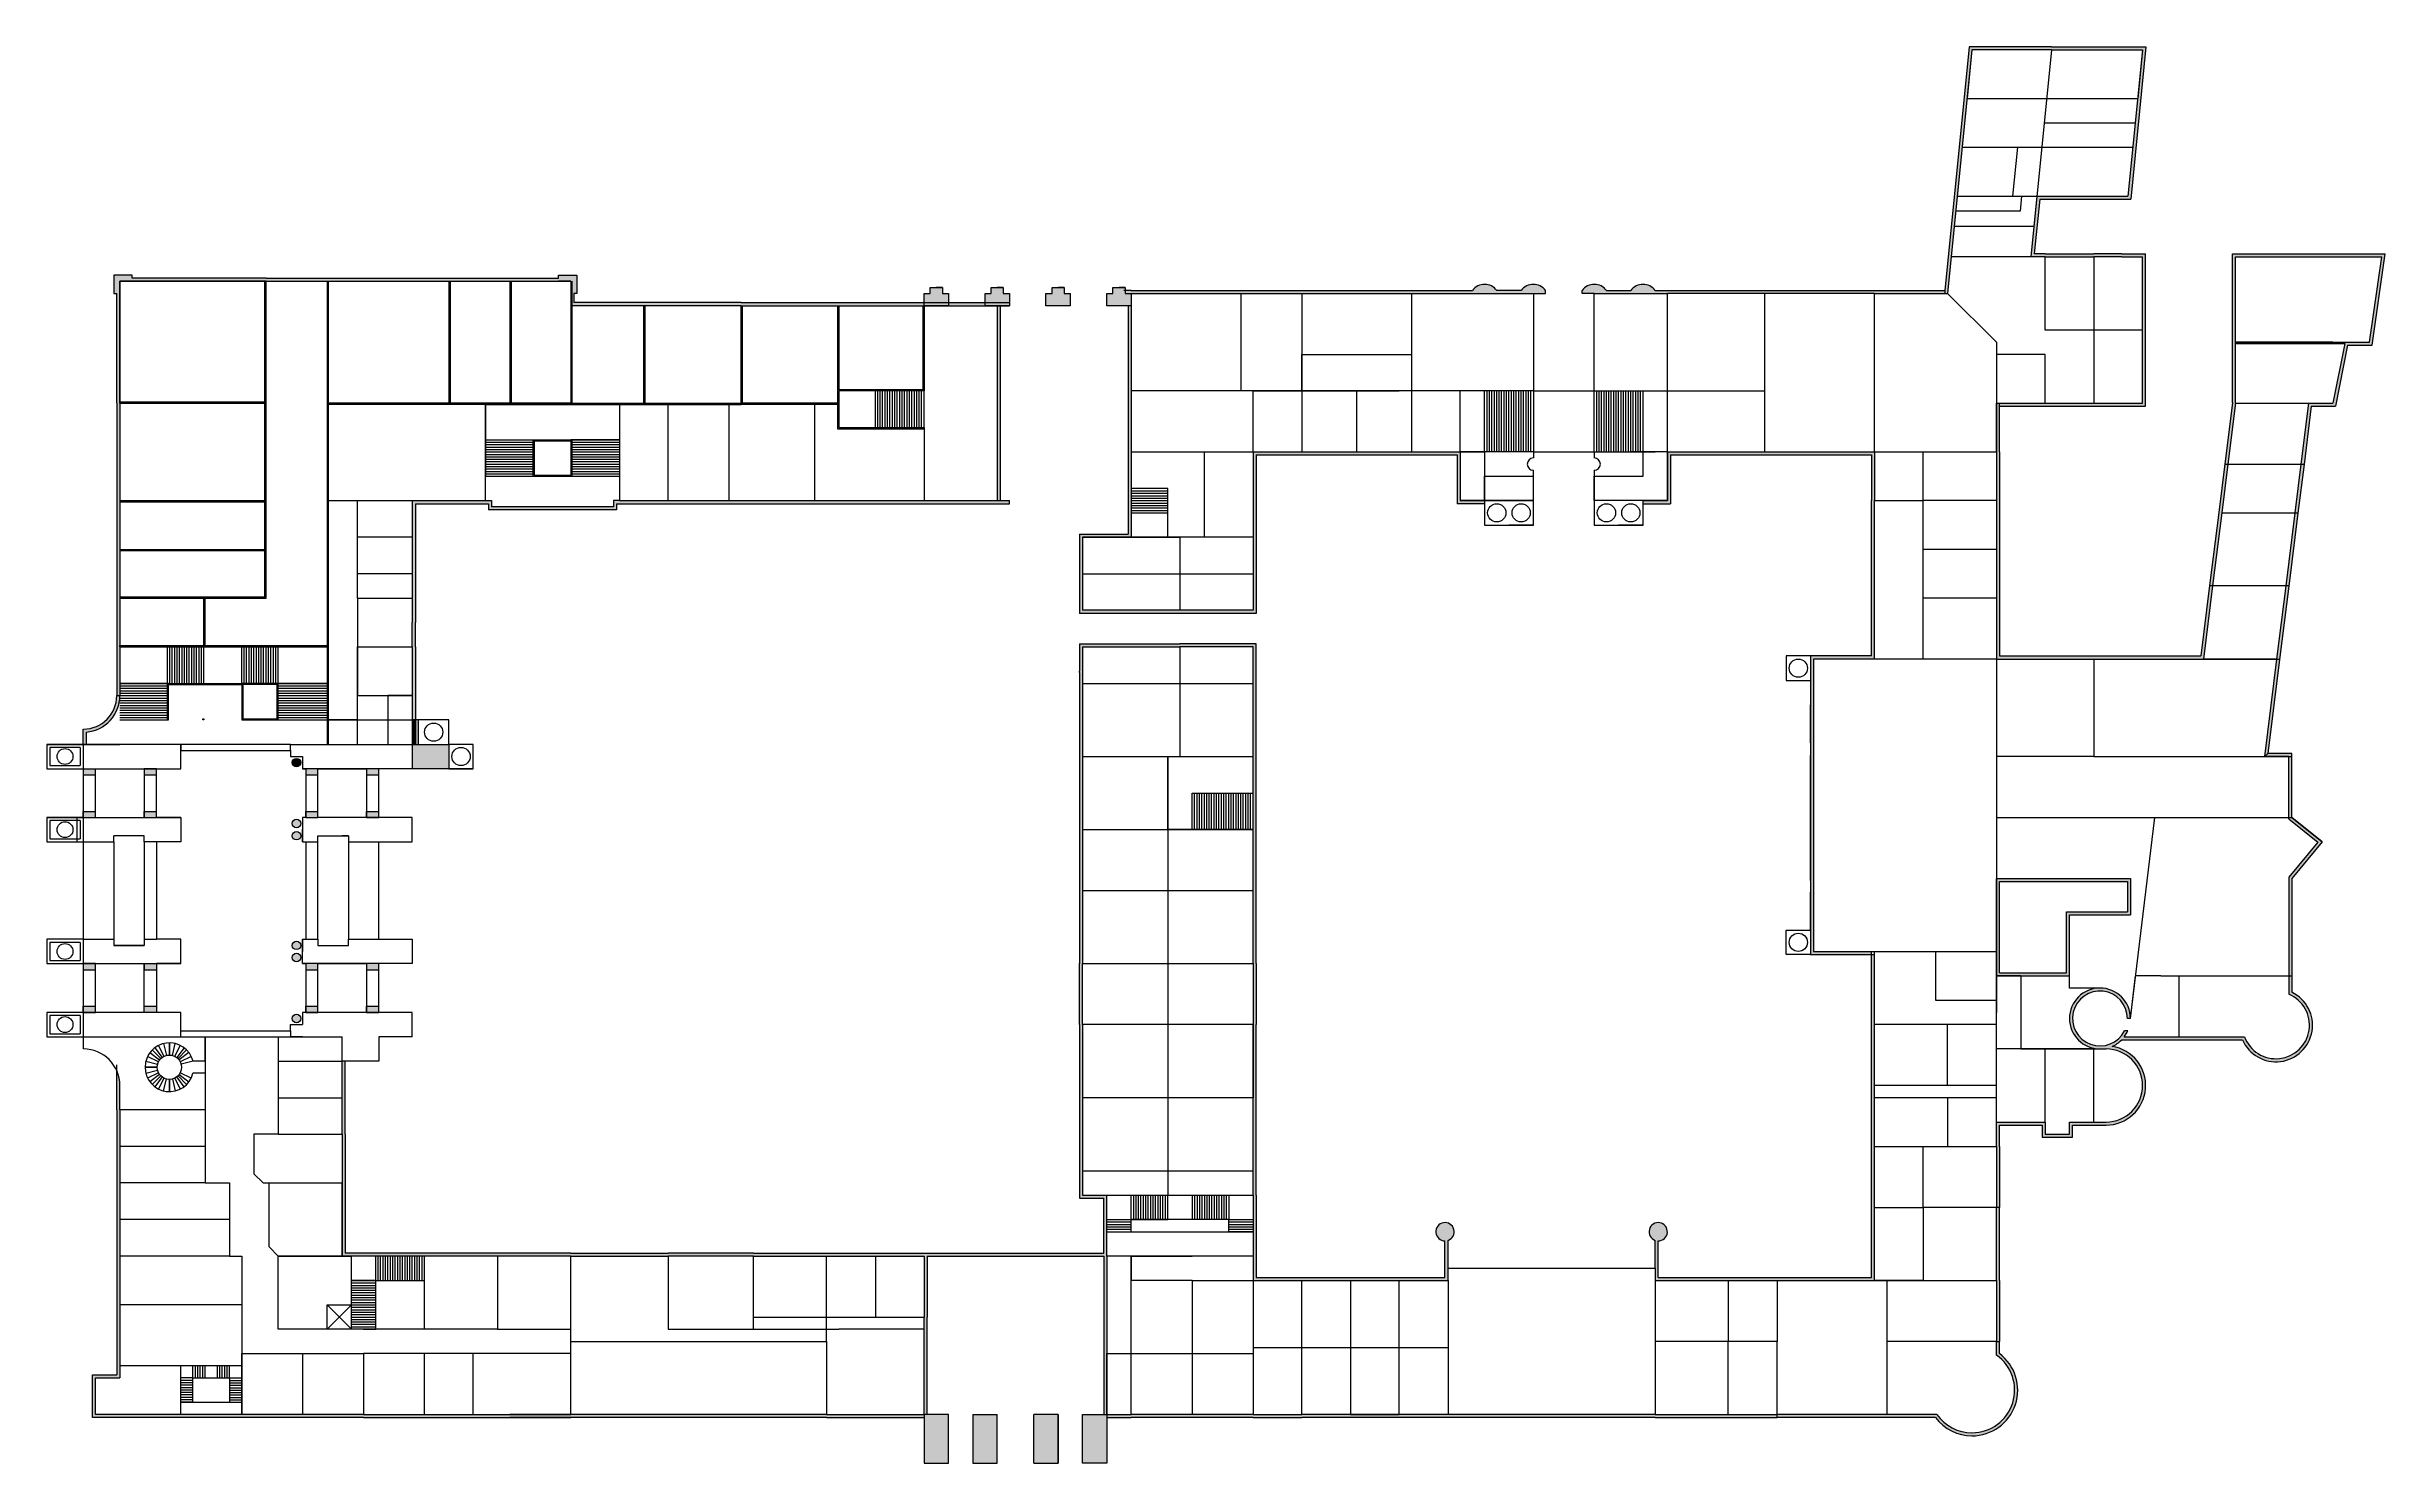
# Model space of a CAD drawing. Header units: millimetres. Extents: x -1894 to 190020, y -95300 to 20950.
import ezdxf

# ---------------------------------------------------------------- set-up
doc = ezdxf.new("R2010")
doc.units = ezdxf.units.MM
doc.styles.get("Standard").update_dxf_attribs({"font": 'arial.ttf'})

msp = doc.modelspace()

# ---------------------------------------------------------------- hatches: boundary and pattern name
h = msp.add_hatch(color=256)
h.dxf.hatch_style = 1
h.paths.add_polyline_path([(170356, -2300), (170356, 3950), (168406, 3950), (166106, 3950), (162106, 3950), (161215, 3950), (161665, 8450), (169133, 8450), (170383, 20950), (162639, 20950), (155880, 20950), (153880, 950), (153880, 700), (154106, 700), (154406, 3700), (154406, 3700), (156106, 20700), (162639, 20700), (170106, 20700), (169706, 16700), (168906, 8700), (161439, 8700), (160939, 3700), (162106, 3700), (166106, 3700), (168406, 3700), (170106, 3700), (170106, -8300), (158356, -8300), (158356, -8550), (170356, -8550)])
h = msp.add_hatch(color=0)
h.dxf.hatch_style = 1
h.paths.add_polyline_path([(177731, 3700), (189731, 3700), (188731, -3300), (185731, -3300), (177731, -3300), (177731, -3400), (186711, -3400), (185731, -8300), (183731, -8300), (183106, -13300), (183358, -13300), (183952, -8550), (185936, -8550), (186936, -3550), (188948, -3550), (190020, 3950), (177481, 3950), (177481, -8285), (176858, -13269), (176854, -13300), (177106, -13300), (177731, -8300)])
h = msp.add_hatch(color=256)
h.dxf.hatch_style = 1
h.paths.add_polyline_path([(41606, 2200), (40106, 2200), (40106, 1950), (36106, 1950), (31106, 1950), (21106, 1950), (16106, 1950), (5106, 1950), (5106, 2200), (3606, 2200), (3606, 700), (3856, 700), (3856, -8300), (3856, -16300), (3856, -20300), (3856, -24300), (3856, -28300), (3856, -32300), (3856, -33499, 0.103148), (4106, -32300), (4106, -28300), (4106, -24300), (4106, -20300), (4106, -16300), (4106, -8300), (4106, 1700), (5106, 1700), (6106, 1700), (16106, 1700), (21106, 1700), (31106, 1700), (36106, 1700), (41106, 1700), (41106, -300), (47106, -300), (55106, -300), (63106, -300), (70106, -300), (70106, -50), (63106, -50), (55106, -50), (47106, -50), (41356, -50), (41356, 700), (41606, 700)])
h = msp.add_hatch(color=256)
h.dxf.hatch_style = 1
h.paths.add_polyline_path([(72106, 700), (71606, 700), (71606, 1200), (71106, 1200), (70606, 1200), (70606, 700), (70106, 700), (70106, -300), (72106, -300)])
h.paths.add_polyline_path([(77106, 700), (76606, 700), (76606, 1200), (76106, 1200), (75606, 1200), (75606, 700), (75106, 700), (75106, -300), (77106, -300)])
h.paths.add_polyline_path([(82106, 700), (81606, 700), (81606, 1200), (81106, 1200), (80606, 1200), (80606, 700), (80106, 700), (80106, -300), (82106, -300)])
h.paths.add_polyline_path([(87106, 700), (86606, 700), (86606, 1200), (86106, 1200), (85606, 1200), (85606, 700), (85106, 700), (85106, -300), (87106, -300)])
h = msp.add_hatch(color=256)
h.dxf.hatch_style = 1
h.paths.add_polyline_path([(128106, 950), (126106, 950, 0.5), (124106, 950), (124106, 700), (125106, 700), (130106, 700), (131106, 700), (139106, 700), (148106, 700), (153880, 700), (153880, 950), (148106, 950), (130106, 950, 0.5000001)])
h.paths.add_polyline_path([(119106, 950), (117106, 950, 0.5000001), (115106, 950), (110106, 950), (101106, 950), (96106, 950), (87106, 950), (86906, 950), (86706, 950), (86606, 950), (86606, 700), (87106, 700), (96106, 700), (101106, 700), (110106, 700), (120106, 700), (121106, 700), (121106, 950, 0.5000001)])
h = msp.add_hatch(color=256)
h.dxf.hatch_style = 1
h.paths.add_polyline_path([(76356, -300), (76106, -300), (76106, -16300), (76356, -16300)])
h.paths.add_polyline_path([(87106, -300), (86856, -300), (86856, -19050), (82856, -19050), (82856, -22300), (82856, -25550), (97356, -25550), (97356, -19300), (97356, -12550), (113106, -12550), (113856, -12550), (113856, -16550), (116106, -16550), (116106, -16300), (114106, -16300), (114106, -12300), (110106, -12300), (97106, -12300), (97106, -19300), (97106, -25300), (83106, -25300), (83106, -19300), (86856, -19300), (87106, -19300)])
h.paths.add_polyline_path([(77106, -16300), (70106, -16300), (61106, -16300), (54106, -16300), (49106, -16300), (45106, -16300), (44606, -16300), (44606, -16800), (34606, -16800), (34606, -16300), (28356, -16300), (28106, -16300), (28106, -19300), (28106, -22300), (28106, -24300), (28106, -26300), (28106, -28300), (28106, -34300), (28356, -34300), (28356, -28300), (28356, -26300), (28356, -24300), (28356, -22300), (28356, -19300), (28356, -16550), (34356, -16550), (34356, -17050), (44856, -17050), (44856, -16550), (49106, -16550), (54106, -16550), (61106, -16550), (70106, -16550), (77106, -16550)])
h = msp.add_hatch(color=256)
h.dxf.hatch_style = 1
h.paths.add_polyline_path([(75106, -50), (72106, -50), (72106, -300), (75106, -300)])
h = msp.add_hatch(color=0)
h.dxf.hatch_style = 1
h.paths.add_polyline_path([(158356, -16300), (158356, -12300), (158356, -8550), (158356, -8300), (158106, -8300), (158106, -12300), (158106, -16300), (158106, -20300), (158106, -24300), (158106, -29300), (166106, -29300), (175106, -29300), (175856, -23300), (175604, -23300), (174886, -29050), (166106, -29050), (158356, -29050), (158356, -24300), (158356, -20300)])
h = msp.add_hatch(color=256)
h.dxf.hatch_style = 1
h.paths.add_polyline_path([(143106, -29300), (148106, -29300), (148106, -16300), (148106, -12300), (139106, -12300), (131106, -12300), (131106, -14300), (131106, -16300), (129106, -16300), (129106, -16550), (131356, -16550), (131356, -12550), (139106, -12550), (147856, -12550), (147856, -16300), (147856, -29050), (142856, -29050), (142856, -53550), (147856, -53550), (147856, -53300), (143106, -53300)])
h = msp.add_hatch(color=0)
h.dxf.hatch_style = 1
h.paths.add_polyline_path([(177106, -13300), (176854, -13300), (176358, -17269), (175604, -23300), (175856, -23300), (176606, -17300)])
h.paths.add_polyline_path([(182108, -23300), (181856, -23300), (181106, -29300), (181358, -29300)])
h = msp.add_hatch(color=0)
h.dxf.hatch_style = 1
h.paths.add_polyline_path([(182858, -17300), (182606, -17300), (181856, -23300), (182108, -23300)])
h.paths.add_polyline_path([(183358, -13300), (183354, -13331), (182858, -17300), (182606, -17300), (183106, -13300)])
h = msp.add_hatch(color=256)
h.dxf.hatch_style = 1
h.paths.add_polyline_path([(22606, -68300), (22606, -62300), (22356, -62300), (22356, -68300), (22356, -78300), (23106, -78300), (25106, -78300), (41106, -78300), (49106, -78300), (56106, -78300), (63106, -78300), (67106, -78300), (70106, -78300), (70106, -83300), (70106, -84300), (70106, -91300), (70356, -91300), (70356, -84300), (70356, -83300), (70356, -78300), (84856, -78300), (84856, -91300), (85106, -91300), (85106, -86300), (85106, -78300), (85106, -76300), (85106, -73300), (83106, -73300), (83106, -71300), (83106, -59300), (83106, -54300), (83106, -48300), (83106, -43300), (83106, -37300), (83106, -31300), (83106, -30400), (83106, -30300), (83106, -28300), (91106, -28300), (97106, -28300), (97106, -31300), (97106, -37300), (97106, -43300), (97106, -48300), (97106, -54300), (97106, -59300), (97106, -65300), (97106, -71300), (97106, -73300), (97106, -78300), (97106, -80300), (109106, -80300), (113106, -80300), (113106, -79300), (113106, -77007, 11.7420185), (112856, -77050), (112856, -80050), (109106, -80050), (97356, -80050), (97356, -73300), (97356, -71300), (97356, -59300), (97356, -54300), (97356, -48300), (97356, -43300), (97356, -37300), (97356, -31300), (97356, -28050), (91106, -28050), (82856, -28050), (82856, -30300), (82856, -30400), (82856, -31300), (82856, -37300), (82856, -43300), (82856, -48300), (82856, -54300), (82856, -59300), (82856, -71300), (82856, -73550), (84856, -73550), (84856, -76300), (84856, -78050), (70106, -78050), (63106, -78050), (56106, -78050), (49106, -78050), (41106, -78050), (22606, -78050)])
h = msp.add_hatch(color=0)
h.dxf.hatch_style = 1
h.paths.add_polyline_path([(178472, -60300), (173106, -60300), (173106, -60550), (178303, -60550, 1.4380291), (182356, -56650), (182356, -47300), (184856, -44300), (182356, -42300), (182356, -37050), (180389, -37050), (181358, -29300), (181106, -29300), (181106, -29300), (180106, -37300), (182106, -37300), (182106, -42420), (184501, -44336), (182106, -47210), (182106, -56812, -1.5302459)])
h = msp.add_hatch(color=256)
h.dxf.hatch_style = 1
h.paths.add_polyline_path([(4106, -32300), (3856, -32300, -0.4142136), (1106, -35050), (1106, -36300), (1356, -36300), (1356, -35290, 0.3899833)])
h = msp.add_hatch(color=256)
h.dxf.hatch_style = 1
h.paths.add_polyline_path([(28356, -34300), (28106, -34300), (28106, -36300), (28356, -36300)])
h = msp.add_hatch(color=256)
h.dxf.hatch_style = 1
h.paths.add_polyline_path([(28606, -34300), (28356, -34300), (28356, -36300), (28606, -36300)])
h.paths.add_polyline_path([(31106, -36300), (28106, -36300), (28106, -38300), (31106, -38300)])
h = msp.add_hatch(color=256)
h.dxf.hatch_style = 1
h.paths.add_polyline_path([(18956, -37800, 1), (18256, -37800, 1)])
h.paths.add_polyline_path([(18256, -42800, 1), (18956, -42800, 1)])
h.paths.add_polyline_path([(18956, -43800, 1), (18256, -43800, 1)])
h.paths.add_polyline_path([(18956, -53800, 1), (18256, -53800, 1)])
h.paths.add_polyline_path([(18256, -52800, 1), (18956, -52800, 1)])
h.paths.add_polyline_path([(18956, -58800, 1), (18256, -58800, 1)])
h.paths.add_polyline_path([(20356, -57800), (19356, -57800), (19356, -58300), (20356, -58300)])
h.paths.add_polyline_path([(25356, -57800), (24356, -57800), (24356, -58300), (25356, -58300)])
h.paths.add_polyline_path([(25356, -54300), (24356, -54300), (24356, -54800), (25356, -54800)])
h.paths.add_polyline_path([(20356, -54300), (19356, -54300), (19356, -54800), (20356, -54800)])
h.paths.add_polyline_path([(20356, -41800), (19356, -41800), (19356, -42300), (20356, -42300)])
h.paths.add_polyline_path([(20356, -38300), (19356, -38300), (19356, -38800), (20356, -38800)])
h.paths.add_polyline_path([(25356, -38300), (24356, -38300), (24356, -38800), (25356, -38800)])
h.paths.add_polyline_path([(25356, -41800), (24356, -41800), (24356, -42300), (25356, -42300)])
h.paths.add_polyline_path([(7106, -41800), (6106, -41800), (6106, -42300), (7106, -42300)])
h.paths.add_polyline_path([(7106, -38300), (6106, -38300), (6106, -38800), (7106, -38800)])
h.paths.add_polyline_path([(2106, -38300), (1106, -38300), (1106, -38800), (2106, -38800)])
h.paths.add_polyline_path([(2106, -41800), (1106, -41800), (1106, -42300), (2106, -42300)])
h.paths.add_polyline_path([(2106, -57800), (1106, -57800), (1106, -58300), (2106, -58300)])
h.paths.add_polyline_path([(2106, -54300), (1106, -54300), (1106, -54800), (2106, -54800)])
h.paths.add_polyline_path([(7106, -54300), (6106, -54300), (6106, -54800), (7106, -54800)])
h.paths.add_polyline_path([(7106, -57800), (6106, -57800), (6106, -58300), (7106, -58300)])
h = msp.add_hatch(color=256)
h.dxf.hatch_style = 1
h.set_gradient(color1=(255, 0, 0), color2=(255, 255, 0), tint=1)
h.paths.add_polyline_path([(18256, -37800, 1), (18956, -37800, 1)])
h = msp.add_hatch(color=0)
h.dxf.hatch_style = 1
h.paths.add_polyline_path([(169106, -47300), (158106, -47300), (158106, -55300), (164106, -55300), (164106, -50300), (169106, -50300)])
h.paths.add_polyline_path([(163856, -50050), (163856, -55050), (158356, -55050), (158356, -47550), (168856, -47550), (168856, -50050)], flags=0)
h.paths.add_polyline_path([(168856, -47550), (158356, -47550), (158356, -55050), (163856, -55050), (163856, -50050), (168856, -50050)], flags=16)
h = msp.add_hatch()
h.set_pattern_fill('AR-B816', color=256)
h.paths.add_polyline_path([(130106, -77007), (130106, -79300), (130106, -80300), (136106, -80300), (140106, -80300), (148106, -80300), (148106, -74300), (148106, -69300), (148106, -53550), (147856, -53550), (147856, -69300), (147856, -74300), (147856, -80050), (140106, -80050), (136106, -80050), (130356, -80050), (130356, -77050, 11.7420185)])
h = msp.add_hatch(color=0)
h.dxf.hatch_style = 1
h.paths.add_polyline_path([(173106, -60300), (172606, -60300), (168606, -60300, 0.0580612), (168898, -59800), (168622, -59800, -8.6467789), (168856, -58800), (169106, -58800), (169106, -58800, 2.4142109), (166606, -61300), (167106, -61300, -0.9999406), (167107, -67300), (166106, -67300), (164106, -67300), (164106, -68300), (162106, -68300), (162106, -67300), (158106, -67300), (158106, -69300), (158106, -74300), (158356, -74300), (158356, -69300), (158356, -67550), (161856, -67550), (161856, -68550), (164356, -68550), (164356, -67550), (166106, -67550), (167107, -67550, 0.9249214), (167611, -61090, 0.0957847), (168392, -60550), (171606, -60550), (172606, -60550), (173106, -60550)])
h = msp.add_hatch(color=256)
h.dxf.hatch_style = 1
h.paths.add_polyline_path([(70106, -91300), (62106, -91300), (41106, -91300), (33106, -91300), (29106, -91300), (24106, -91300), (19106, -91300), (14106, -91300), (4106, -91300), (2106, -91300), (2106, -89300), (2106, -88300), (4106, -88300), (4106, -66300), (4106, -64300, 0.103148), (3856, -63101), (3856, -64300), (3856, -66300), (3856, -88050), (1856, -88050), (1856, -89300), (1856, -91550), (4106, -91550), (14106, -91550), (19106, -91550), (24106, -91550), (29106, -91550), (33106, -91550), (41106, -91550), (62106, -91550), (70106, -91550)])
h = msp.add_hatch(color=0)
h.dxf.hatch_style = 1
h.paths.add_polyline_path([(140106, -91300), (136106, -91300), (130106, -91300), (113106, -91300), (101106, -91300), (97106, -91300), (87106, -91300), (85106, -91300), (85106, -91550), (87106, -91550), (97106, -91550), (101106, -91550), (113106, -91550), (130106, -91550), (136106, -91550), (140106, -91550)])
h.paths.add_polyline_path([(158356, -80300), (158356, -74300), (158106, -74300), (158106, -80300), (158106, -85300), (158356, -85300)])
h.paths.add_polyline_path([(153234, -91300), (149106, -91300), (140106, -91300), (140106, -91550), (149106, -91550), (153106, -91550, 0.236068), (156106, -93050, 0.7207592), (158356, -86300), (158356, -85300), (158106, -85300), (158106, -86428, -0.7342378), (156106, -92800, -0.2453927)])
h = msp.add_hatch(color=256)
h.dxf.hatch_style = 1
h.paths.add_polyline_path([(72106, -91300), (70106, -91300), (70106, -95300), (72106, -95300)])
h.paths.add_polyline_path([(76106, -91300), (74106, -91300), (74106, -95300), (76106, -95300)])
h.paths.add_polyline_path([(81106, -91300), (79106, -91300), (79106, -95300), (81106, -95300)])
h.paths.add_polyline_path([(85106, -91300), (83106, -91300), (83106, -95300), (85106, -95300)])

# ---------------------------------------------------------------- linework, layer by layer
for p, q in [((155880, 20950), (153880, 950)), ((156106, 20700), (154106, 700)), ((156106, 20700), (154406, 3700)), ((156106, 20700), (155706, 16700)), ((162639, 20950), (155880, 20950)), ((162639, 20700), (156106, 20700)), ((162639, 20700), (160939, 3700)), ((162639, 20950), (170383, 20950)), ((162639, 20700), (170106, 20700)), ((170106, 20700), (168906, 8700)), ((170383, 20950), (169133, 8450)), ((170106, 20700), (169706, 16700)), ((155706, 16700), (169706, 16700)), ((162039, 14700), (169506, 14700)), ((155306, 12700), (169306, 12700)), ((159829, 12700), (159429, 8700)), ((154906, 8700), (168906, 8700)), ((160182, 8700), (160057, 7450)), ((161439, 8700), (160939, 3700)), ((161665, 8450), (161215, 3950)), ((161439, 8700), (168906, 8700)), ((161665, 8450), (169133, 8450)), ((161189, 6200), (154656, 6200)), ((160057, 7450), (154781, 7450)), ((162106, 3950), (161215, 3950)), ((162106, 3950), (166106, 3950)), ((168406, 3950), (166106, 3950)), ((168406, 3950), (170356, 3950)), ((170356, -8300), (170356, 3950)), ((177481, -8285), (177481, 3950)), ((177481, 3950), (190020, 3950)), ((188948, -3550), (190020, 3950)), ((5106, 2200), (3606, 2200)), ((3606, 2200), (3606, 700)), ((5106, 1950), (5106, 2200)), ((16106, 1950), (5106, 1950)), ((16106, 1950), (21106, 1950)), ((21106, 1950), (31106, 1950)), ((31106, 1950), (36106, 1950)), ((36106, 1950), (40106, 1950)), ((40106, 1950), (40106, 2200)), ((40106, 2200), (41606, 2200)), ((41606, 2200), (41606, 700)), ((160939, 3700), (154406, 3700)), ((162106, 3700), (160939, 3700)), ((162106, -2300), (162106, 3700)), ((162106, 3700), (166106, 3700)), ((166106, 3700), (166106, -8300)), ((168406, 3700), (166106, 3700)), ((168406, 3700), (170106, 3700)), ((170106, -8300), (170106, 3700)), ((177731, -8300), (177731, 3700)), ((177731, 3700), (189731, 3700)), ((188731, -3300), (189731, 3700)), ((3606, 700), (3856, 700)), ((3856, -8300), (3856, 700)), ((4106, 1700), (16106, 1700)), ((16106, 1700), (4106, 1700)), ((4106, 1700), (4106, -8300)), ((4106, -8300), (4106, 1700)), ((4106, 1700), (6106, 1700)), ((4106, 1700), (5106, 1700)), ((16006, -8300), (16006, 1700)), ((16106, -8300), (16106, 1700)), ((16106, 1700), (21106, 1700)), ((21106, 1700), (21106, -28300)), ((21106, 1700), (31106, 1700)), ((21206, 1700), (21206, -28300)), ((31106, 1700), (31106, -8300)), ((31106, 1700), (36106, 1700)), ((31206, 1700), (31206, -8300)), ((36106, 1700), (36106, -8300)), ((36106, 1700), (41106, 1700)), ((36206, 1700), (36206, -8300)), ((41106, 1700), (40106, 1700)), ((41106, 1700), (41106, -8300)), ((41206, 1700), (41206, -8300)), ((41606, 700), (41356, 700)), ((41356, 700), (41356, -50)), ((70106, -300), (70106, 700)), ((70106, 700), (70606, 700)), ((70606, 700), (70606, 1200)), ((70606, 1200), (71606, 1200)), ((71606, 1200), (71106, 1200)), ((71606, 1200), (71606, 700)), ((71606, 700), (72106, 700)), ((72106, 700), (72106, -300)), ((75106, -300), (75106, 700)), ((75106, 700), (75606, 700)), ((75606, 700), (75606, 1200)), ((75606, 1200), (76606, 1200)), ((76606, 1200), (76106, 1200)), ((76606, 1200), (76606, 700)), ((76606, 700), (77106, 700)), ((77106, 700), (77106, -300)), ((77106, 700), (77106, -300)), ((80106, -300), (80106, 700)), ((80106, 700), (80606, 700)), ((80606, 700), (80606, 1200)), ((80606, 1200), (81606, 1200)), ((81606, 1200), (81106, 1200)), ((81606, 1200), (81606, 700)), ((81606, 700), (82106, 700)), ((82106, 700), (82106, -300)), ((82106, 700), (82106, -300)), ((85106, -300), (85106, 700)), ((85106, 700), (85606, 700)), ((85606, 700), (85606, 1200)), ((85606, 1200), (86606, 1200)), ((86606, 1200), (86106, 1200)), ((86706, 950), (86506, 950)), ((86606, 1200), (86606, 700)), ((86606, 700), (87106, 700)), ((86906, 950), (86706, 950)), ((87106, 950), (86906, 950)), ((87106, 950), (96106, 950)), ((87106, 700), (87106, -300)), ((87106, 700), (87106, -300)), ((87106, 700), (96106, 700)), ((96106, 950), (101106, 950)), ((96106, 700), (96106, -7300)), ((96106, 700), (101106, 700)), ((101106, 950), (110106, 950)), ((101106, 700), (101106, -7300)), ((101106, 700), (110106, 700)), ((110106, 950), (115106, 950)), ((110106, 700), (110106, -7300)), ((110106, 700), (120106, 700)), ((119106, 950), (117106, 950)), ((120106, 700), (120106, -7300)), ((120106, 700), (121106, 700)), ((121106, 700), (121106, 950)), ((124106, 700), (124106, 950)), ((125106, 700), (124106, 700)), ((125106, 700), (130106, 700)), ((125106, -12300), (125106, 700)), ((126106, 950), (128106, 950)), ((130106, 950), (148106, 950)), ((130106, 700), (131106, 700)), ((131106, -16300), (131106, 700)), ((139106, 700), (131106, 700)), ((139106, -7300), (139106, 700)), ((148106, 700), (139106, 700)), ((148106, 950), (153880, 950)), ((148106, -12300), (148106, 700)), ((148106, 700), (154106, 700)), ((153880, 950), (153880, 700)), ((158106, -3300), (154106, 700)), ((47106, -300), (41106, -300)), ((47106, -50), (41356, -50)), ((55106, -50), (47106, -50)), ((47106, -8300), (47106, -300)), ((55106, -300), (47106, -300)), ((47206, -8300), (47206, -300)), ((55106, -50), (63106, -50)), ((55106, -8300), (55106, -300)), ((55106, -300), (63106, -300)), ((55206, -8300), (55206, -300)), ((63006, -300), (63006, -8300)), ((63106, -50), (70106, -50)), ((63106, -300), (63106, -7200)), ((63106, -300), (70106, -300)), ((70006, -300), (70006, -7300)), ((70106, -50), (77106, -50)), ((70106, -300), (70106, -7300)), ((72106, -300), (70106, -300)), ((70106, -300), (70106, -300)), ((70106, -300), (77106, -300)), ((77106, -300), (75106, -300)), ((77106, -300), (75106, -300)), ((76106, -300), (76106, -16300)), ((76356, -300), (76356, -16300)), ((82106, -300), (80106, -300)), ((82106, -300), (80106, -300)), ((87106, -300), (85106, -300)), ((87106, -300), (85106, -300)), ((86856, -300), (86856, -19050)), ((87106, -300), (87106, -19300)), ((158106, -3300), (158106, -12300)), ((170106, -2300), (162106, -2300)), ((170106, -8300), (170106, -2300)), ((170356, -8550), (170356, -2300)), ((185731, -3300), (177731, -3300)), ((177731, -3300), (186731, -3300)), ((177731, -3400), (186711, -3400)), ((185731, -3300), (188731, -3300)), ((186711, -3400), (185731, -8300)), ((186936, -3550), (185936, -8550)), ((186731, -3300), (188731, -3300)), ((186936, -3550), (188948, -3550)), ((101106, -7300), (101106, -4300)), ((101106, -4300), (110106, -4300)), ((162106, -4300), (158106, -4300)), ((162106, -8300), (162106, -4300)), ((63006, -7300), (63006, -10400)), ((70106, -7200), (63106, -7200)), ((70106, -7300), (63106, -7300)), ((63106, -7300), (63106, -10300)), ((66106, -10300), (66106, -7300)), ((66306, -10300), (66306, -7300)), ((66506, -10300), (66506, -7300)), ((66706, -10300), (66706, -7300)), ((66906, -10300), (66906, -7300)), ((67106, -10300), (67106, -7300)), ((67306, -10300), (67306, -7300)), ((67506, -10300), (67506, -7300)), ((67706, -10300), (67706, -7300)), ((67906, -10300), (67906, -7300)), ((68106, -10300), (68106, -7300)), ((68306, -10300), (68306, -7300)), ((68506, -10300), (68506, -7300)), ((68706, -10300), (68706, -7300)), ((68906, -10300), (68906, -7300)), ((69106, -10300), (69106, -7300)), ((69306, -10300), (69306, -7300)), ((69506, -10300), (69506, -7300)), ((69706, -10300), (69706, -7300)), ((69906, -10300), (69906, -7300)), ((70106, -10300), (70106, -7300)), ((96106, -7300), (87106, -7300)), ((87106, -7300), (87106, -12300)), ((101106, -7300), (96106, -7300)), ((97106, -12300), (97106, -7300)), ((97106, -7300), (101106, -7300)), ((101106, -7300), (101106, -6800)), ((101106, -7300), (101106, -12300)), ((113106, -7300), (101106, -7300)), ((101106, -7300), (105606, -7300)), ((105106, -7300), (109106, -7300)), ((105606, -7300), (105606, -7800)), ((110106, -7300), (110106, -12300)), ((120106, -7300), (113106, -7300)), ((114106, -12300), (114106, -7300)), ((116106, -12300), (116106, -7300)), ((116306, -12300), (116306, -7300)), ((116506, -12300), (116506, -7300)), ((116706, -12300), (116706, -7300)), ((116906, -12300), (116906, -7300)), ((117106, -12300), (117106, -7300)), ((117306, -12300), (117306, -7300)), ((117506, -12300), (117506, -7300)), ((117706, -12300), (117706, -7300)), ((117906, -12300), (117906, -7300)), ((118106, -12300), (118106, -7300)), ((118306, -12300), (118306, -7300)), ((118506, -12300), (118506, -7300)), ((118706, -12300), (118706, -7300)), ((118906, -12300), (118906, -7300)), ((119106, -12300), (119106, -7300)), ((119306, -12300), (119306, -7300)), ((119506, -12300), (119506, -7300)), ((119706, -12300), (119706, -7300)), ((119906, -12300), (119906, -7300)), ((120106, -7300), (120106, -11300)), ((120106, -7300), (125106, -7300)), ((125106, -12300), (125106, -7300)), ((125106, -7300), (131106, -7300)), ((125306, -12300), (125306, -7300)), ((125506, -12300), (125506, -7300)), ((125706, -12300), (125706, -7300)), ((125906, -12300), (125906, -7300)), ((126106, -12300), (126106, -7300)), ((126306, -12300), (126306, -7300)), ((126506, -12300), (126506, -7300)), ((126706, -12300), (126706, -7300)), ((126906, -12300), (126906, -7300)), ((127106, -12300), (127106, -7300)), ((127306, -12300), (127306, -7300)), ((127506, -12300), (127506, -7300)), ((127706, -12300), (127706, -7300)), ((127906, -12300), (127906, -7300)), ((128106, -12300), (128106, -7300)), ((128306, -12300), (128306, -7300)), ((128506, -12300), (128506, -7300)), ((128706, -12300), (128706, -7300)), ((128906, -12300), (128906, -7300)), ((129106, -12300), (129106, -7300)), ((131106, -7300), (139106, -7300)), ((139106, -12300), (139106, -7300)), ((3856, -8300), (3856, -16300)), ((4106, -8200), (16106, -8200)), ((4106, -8300), (16106, -8300)), ((4106, -8300), (4106, -16300)), ((16006, -16300), (16006, -8300)), ((16106, -16300), (16106, -8300)), ((31106, -8300), (21106, -8300)), ((21106, -8300), (21106, -16300)), ((31106, -8400), (21106, -8400)), ((36106, -8300), (31106, -8300)), ((36106, -8400), (31106, -8400)), ((34106, -16300), (34106, -8300)), ((34106, -8300), (45106, -8300)), ((34106, -8300), (34106, -11300)), ((34106, -8400), (45106, -8400)), ((41106, -8300), (36106, -8300)), ((41106, -8300), (47106, -8300)), ((41106, -8400), (47106, -8400)), ((45106, -8300), (45106, -16300)), ((47106, -8300), (55106, -8300)), ((47106, -8400), (55106, -8400)), ((49106, -16300), (49106, -8300)), ((54106, -16300), (54106, -8300)), ((63106, -8300), (55106, -8300)), ((63106, -8400), (55106, -8400)), ((63106, -8300), (61106, -8300)), ((61106, -8300), (61106, -16300)), ((105606, -7800), (105606, -12300)), ((158106, -12300), (158106, -8300)), ((158106, -8300), (170106, -8300)), ((158106, -8300), (162106, -8300)), ((158106, -8300), (162106, -8300)), ((158356, -8550), (158356, -8300)), ((158356, -8550), (170356, -8550)), ((158356, -12300), (158356, -8550)), ((177481, -8285), (176858, -13269)), ((177731, -8300), (177106, -13300)), ((177731, -8300), (183731, -8300)), ((183731, -8300), (183106, -13300)), ((183952, -8550), (183354, -13331)), ((183731, -8300), (185731, -8300)), ((183952, -8550), (185936, -8550)), ((34106, -11300), (45106, -11300)), ((34106, -11300), (34106, -14300)), ((34106, -11300), (38106, -11300)), ((34106, -11300), (38106, -11300)), ((34106, -11500), (38006, -11500)), ((38006, -11300), (38006, -14300)), ((38106, -11300), (41106, -11300)), ((38106, -11400), (38106, -14200)), ((38106, -11400), (41106, -11400)), ((45106, -11300), (41106, -11300)), ((41106, -11300), (45106, -11300)), ((41106, -11400), (41106, -14200)), ((41206, -11300), (41206, -14300)), ((41206, -11500), (45106, -11500)), ((63006, -10400), (66106, -10400)), ((63106, -10300), (70106, -10300)), ((63106, -10300), (66106, -10300)), ((63106, -10400), (70106, -10400)), ((70106, -10300), (70106, -16300)), ((120106, -11300), (120106, -12300)), ((34106, -11700), (38006, -11700)), ((34106, -11900), (38006, -11900)), ((34106, -12100), (38006, -12100)), ((34106, -12300), (38006, -12300)), ((34106, -12500), (38006, -12500)), ((34106, -12700), (38006, -12700)), ((34106, -12900), (38006, -12900)), ((34106, -13100), (38006, -13100)), ((34106, -13300), (38006, -13300)), ((41206, -11700), (45106, -11700)), ((41206, -11900), (45106, -11900)), ((41206, -12100), (45106, -12100)), ((41206, -12300), (45106, -12300)), ((41206, -12500), (45106, -12500)), ((41206, -12700), (45106, -12700)), ((41206, -12900), (45106, -12900)), ((41206, -13100), (45106, -13100)), ((41206, -13300), (45106, -13300)), ((87106, -12300), (97106, -12300)), ((93106, -19300), (93106, -12300)), ((97106, -12300), (113106, -12300)), ((97106, -12300), (97106, -19300)), ((97356, -12550), (97356, -19300)), ((97356, -12550), (113106, -12550)), ((101106, -12300), (105106, -12300)), ((109106, -12300), (113106, -12300)), ((110106, -12300), (114106, -12300)), ((110106, -12550), (113856, -12550)), ((113856, -12550), (113856, -16550)), ((120106, -12300), (114106, -12300)), ((114106, -12300), (116106, -12300)), ((114106, -12300), (114106, -16300)), ((116106, -12300), (116106, -16300)), ((120106, -12300), (120106, -12800)), ((120106, -12300), (125106, -12300)), ((125106, -12300), (130106, -12300)), ((125106, -12300), (125106, -12800)), ((125106, -12300), (125106, -12300)), ((131106, -12300), (128106, -12300)), ((129106, -14300), (129106, -12300)), ((131106, -12300), (131106, -14300)), ((131106, -12300), (139106, -12300)), ((131106, -12550), (131106, -16300)), ((131356, -12550), (139106, -12550)), ((131356, -12550), (131356, -16550)), ((139106, -12300), (148106, -12300)), ((139106, -12550), (147856, -12550)), ((147856, -12550), (147856, -16300)), ((148106, -12300), (158106, -12300)), ((148106, -12300), (148106, -16300)), ((152106, -16300), (152106, -12300)), ((158106, -12300), (158106, -16300)), ((158356, -12300), (158356, -16300)), ((176858, -13269), (176358, -17269)), ((177106, -13300), (176606, -17300)), ((176854, -13300), (183358, -13300)), ((183106, -13300), (182606, -17300)), ((183354, -13331), (182854, -17331)), ((34106, -13500), (38006, -13500)), ((34106, -13700), (38006, -13700)), ((34106, -13900), (38006, -13900)), ((34106, -14100), (38006, -14100)), ((34106, -14300), (45106, -14300)), ((34106, -14300), (37106, -14300)), ((34106, -14300), (38106, -14300)), ((38106, -14200), (41106, -14200)), ((41106, -14300), (45106, -14300)), ((41206, -13500), (45106, -13500)), ((41206, -13700), (45106, -13700)), ((41206, -13900), (45106, -13900)), ((41206, -14100), (45106, -14100)), ((90106, -15300), (87106, -15300)), ((90106, -19300), (90106, -15300)), ((116106, -16300), (116106, -14300)), ((116106, -14300), (120106, -14300)), ((120106, -14300), (120106, -13800)), ((120106, -16300), (120106, -14300)), ((125106, -13800), (125106, -16300)), ((125106, -16300), (125106, -14300)), ((125106, -14300), (129106, -14300)), ((3856, -16300), (3856, -20300)), ((4106, -16300), (16106, -16300)), ((4106, -16300), (4106, -20300)), ((4106, -16400), (16106, -16400)), ((16006, -20300), (16006, -16300)), ((16106, -20300), (16106, -16300)), ((21106, -16300), (34106, -16300)), ((21106, -16300), (28106, -16300)), ((21106, -16300), (23606, -16300)), ((23606, -24300), (23606, -16300)), ((28106, -16300), (28106, -19300)), ((28356, -16300), (34606, -16300)), ((28356, -16550), (28356, -19300)), ((28356, -16550), (34356, -16550)), ((34106, -16300), (34606, -16300)), ((34356, -16550), (34356, -17050)), ((44856, -17050), (34356, -17050)), ((34606, -16300), (34606, -16800)), ((44606, -16800), (34606, -16800)), ((45106, -16300), (44606, -16300)), ((44606, -16300), (44606, -16800)), ((44856, -16550), (44856, -17050)), ((44856, -16550), (49106, -16550)), ((45106, -16300), (49106, -16300)), ((49106, -16300), (54106, -16300)), ((49106, -16550), (54106, -16550)), ((54106, -16300), (61106, -16300)), ((54106, -16550), (61106, -16550)), ((61106, -16300), (70106, -16300)), ((61106, -16550), (70106, -16550)), ((70106, -16300), (77106, -16300)), ((70106, -16550), (77106, -16550)), ((77106, -16550), (77106, -16300)), ((87106, -15500), (90106, -15500)), ((87106, -15700), (90106, -15700)), ((87106, -15900), (90106, -15900)), ((87106, -16100), (90106, -16100)), ((87106, -16300), (90106, -16300)), ((87106, -16500), (90106, -16500)), ((87106, -16700), (90106, -16700)), ((87106, -16900), (90106, -16900)), ((87106, -17100), (90106, -17100)), ((116106, -16550), (113856, -16550)), ((114106, -16300), (120106, -16300)), ((116106, -16300), (114106, -16300)), ((116106, -16300), (116106, -18300)), ((120106, -16300), (116106, -16300)), ((120106, -16300), (118106, -16300)), ((120106, -18300), (120106, -16300)), ((131106, -16300), (125106, -16300)), ((125106, -16300), (125106, -16300)), ((125106, -16300), (125106, -18300)), ((129106, -16300), (125106, -16300)), ((129106, -16300), (127106, -16300)), ((129106, -18300), (129106, -16300)), ((129106, -16300), (131106, -16300)), ((129106, -16550), (131356, -16550)), ((147856, -29050), (147856, -16300)), ((148106, -16300), (152106, -16300)), ((148106, -29300), (148106, -16300)), ((158106, -16300), (152106, -16300)), ((152106, -20300), (152106, -16300)), ((158106, -16300), (158106, -20300)), ((158356, -16300), (158356, -20300)), ((176358, -17269), (175608, -23269)), ((82856, -19050), (82856, -22300)), ((82856, -19050), (86856, -19050)), ((87106, -17300), (90106, -17300)), ((116106, -18300), (120106, -18300)), ((118106, -18300), (118106, -18300)), ((120106, -18300), (118106, -18300)), ((125106, -18300), (129106, -18300)), ((129106, -18300), (127106, -18300)), ((176606, -17300), (175856, -23300)), ((176606, -17300), (182858, -17300)), ((182606, -17300), (181856, -23300)), ((182854, -17331), (182104, -23331)), ((3856, -20300), (3856, -24300)), ((4106, -20300), (14106, -20300)), ((4106, -20300), (4106, -24300)), ((4106, -20400), (14106, -20400)), ((14106, -20300), (16106, -20300)), ((14106, -20400), (16106, -20400)), ((16006, -24300), (16006, -20300)), ((16106, -24300), (16106, -20300)), ((28106, -19300), (23606, -19300)), ((28106, -19300), (28106, -22300)), ((28356, -19300), (28356, -22300)), ((82856, -19300), (82856, -25550)), ((97106, -19300), (83106, -19300)), ((83106, -19300), (91106, -19300)), ((83106, -19300), (83106, -25300)), ((83106, -19300), (83106, -22300)), ((83106, -19300), (86856, -19300)), ((96106, -19300), (87106, -19300)), ((87106, -19300), (90106, -19300)), ((87106, -19300), (90106, -19300)), ((91106, -19300), (91106, -21300)), ((91106, -19300), (91106, -25300)), ((97106, -19300), (93106, -19300)), ((97106, -19300), (96106, -19300)), ((97106, -19300), (97106, -25300)), ((97356, -19300), (97356, -25550)), ((153106, -20300), (152106, -20300)), ((152106, -24300), (152106, -20300)), ((158106, -20300), (153106, -20300)), ((158106, -20300), (158106, -24300)), ((158356, -20300), (158356, -24300)), ((28106, -22300), (23606, -22300)), ((28106, -22300), (28106, -24300)), ((28356, -22300), (28356, -24300)), ((83106, -22300), (97106, -22300)), ((3856, -24300), (3856, -28300)), ((4106, -24200), (16106, -24200)), ((4106, -24300), (16106, -24300)), ((4106, -24300), (4106, -28300)), ((11006, -28300), (11006, -24300)), ((11106, -28300), (11106, -24300)), ((23606, -24300), (23606, -28300)), ((23606, -24300), (28106, -24300)), ((28106, -24300), (28106, -26300)), ((28356, -24300), (28356, -26300)), ((158106, -24300), (152106, -24300)), ((152106, -29300), (152106, -24300)), ((158106, -24300), (158106, -29300)), ((158356, -24300), (158356, -29050)), ((175608, -23269), (174886, -29050)), ((175856, -23300), (175106, -29300)), ((182108, -23300), (175604, -23300)), ((181856, -23300), (181106, -29300)), ((182104, -23331), (181354, -29331)), ((28106, -28300), (28106, -26300)), ((28356, -28300), (28356, -26300)), ((97356, -25550), (82856, -25550)), ((97106, -25300), (83106, -25300)), ((3856, -28300), (3856, -32300)), ((4106, -28300), (4106, -28200)), ((4106, -28200), (5806, -28200)), ((4106, -28200), (21106, -28200)), ((4106, -28300), (11106, -28300)), ((4106, -28300), (4106, -32300)), ((8006, -31300), (8006, -28300)), ((8206, -31300), (8206, -28300)), ((8406, -31300), (8406, -28300)), ((8606, -31300), (8606, -28300)), ((8806, -31300), (8806, -28300)), ((9006, -31300), (9006, -28300)), ((9206, -31300), (9206, -28300)), ((9406, -31300), (9406, -28300)), ((9606, -31300), (9606, -28300)), ((9806, -31300), (9806, -28300)), ((10006, -31300), (10006, -28300)), ((10206, -31300), (10206, -28300)), ((10406, -31300), (10406, -28300)), ((10606, -31300), (10606, -28300)), ((10806, -31300), (10806, -28300)), ((11006, -31300), (11006, -28300)), ((11106, -28300), (21106, -28300)), ((14106, -31300), (14106, -28300)), ((14306, -31300), (14306, -28300)), ((14506, -31300), (14506, -28300)), ((14706, -31300), (14706, -28300)), ((14906, -31300), (14906, -28300)), ((15106, -31300), (15106, -28300)), ((15306, -31300), (15306, -28300)), ((15506, -31300), (15506, -28300)), ((15706, -31300), (15706, -28300)), ((15906, -31300), (15906, -28300)), ((16106, -31300), (16106, -28300)), ((16306, -31300), (16306, -28300)), ((16506, -31300), (16506, -28300)), ((16706, -31300), (16706, -28300)), ((16906, -31300), (16906, -28300)), ((17106, -31300), (17106, -28300)), ((21106, -28300), (21106, -36300)), ((21206, -28300), (21206, -36300)), ((23606, -28300), (28106, -28300)), ((23606, -34300), (23606, -28300)), ((23606, -28300), (23606, -32300)), ((28106, -28300), (28106, -36300)), ((28356, -28300), (28356, -36300)), ((82856, -28050), (91106, -28050)), ((82856, -28050), (82856, -30300)), ((83106, -28300), (83106, -30300)), ((83106, -28300), (91106, -28300)), ((97356, -28050), (91106, -28050)), ((97106, -28300), (91106, -28300)), ((91106, -28300), (91106, -37300)), ((91106, -28300), (91106, -28300)), ((97106, -31300), (97106, -28300)), ((97356, -31300), (97356, -28050)), ((82856, -30400), (82856, -30300)), ((82856, -30400), (82856, -31300)), ((83106, -30300), (83106, -30400)), ((83106, -30400), (83106, -31300)), ((142856, -29050), (140856, -29050)), ((140856, -29050), (140856, -31050)), ((140856, -29050), (140856, -31050)), ((147856, -29050), (142856, -29050)), ((142856, -29050), (142856, -53550)), ((148106, -29300), (143106, -29300)), ((143106, -29300), (143106, -53300)), ((152106, -29300), (148106, -29300)), ((158106, -29300), (152106, -29300)), ((158106, -29300), (158106, -53300)), ((158106, -29300), (166106, -29300)), ((158356, -29050), (166106, -29050)), ((166106, -29050), (174886, -29050)), ((166106, -29300), (166106, -37300)), ((166106, -29300), (166106, -29300)), ((166106, -29300), (180106, -29300)), ((181106, -29300), (175106, -29300)), ((180106, -29300), (181358, -29300)), ((181106, -29300), (180106, -37300)), ((181354, -29331), (180389, -37050)), ((3856, -32300), (4106, -32300)), ((8106, -31300), (4106, -31300)), ((4106, -31300), (8006, -31300)), ((4106, -31500), (8006, -31500)), ((4106, -31700), (8006, -31700)), ((4106, -31900), (8006, -31900)), ((4106, -32100), (8006, -32100)), ((4106, -32300), (8006, -32300)), ((4106, -32500), (8006, -32500)), ((8006, -34300), (8006, -31300)), ((8006, -31300), (11006, -31300)), ((8106, -31300), (14106, -31300)), ((8106, -34300), (8106, -31400)), ((8106, -31400), (14106, -31400)), ((14106, -31300), (14106, -34300)), ((17106, -31300), (14106, -31300)), ((17106, -31300), (14106, -31300)), ((17106, -31400), (14106, -31400)), ((14206, -31300), (14206, -34300)), ((17006, -34300), (17006, -31300)), ((17106, -34300), (17106, -31300)), ((17106, -31300), (21106, -31300)), ((21106, -31300), (17106, -31300)), ((17106, -31500), (21106, -31500)), ((17106, -31700), (21106, -31700)), ((17106, -31900), (21106, -31900)), ((17106, -32100), (21106, -32100)), ((17106, -32300), (21106, -32300)), ((17106, -32500), (21106, -32500)), ((23606, -32300), (28106, -32300)), ((28106, -32300), (26106, -32300)), ((26106, -32300), (26106, -36300)), ((82856, -31300), (82856, -37300)), ((83106, -31300), (97106, -31300)), ((83106, -31300), (83106, -37300)), ((97106, -37300), (97106, -31300)), ((97356, -37300), (97356, -31300)), ((140856, -31050), (142856, -31050)), ((4106, -32700), (8006, -32700)), ((4106, -32900), (8006, -32900)), ((4106, -33100), (8006, -33100)), ((4106, -33300), (8006, -33300)), ((4106, -33500), (8006, -33500)), ((4106, -33700), (8006, -33700)), ((4106, -33900), (8006, -33900)), ((4106, -34100), (8006, -34100)), ((4106, -34300), (8106, -34300)), ((10906, -34300), (10906, -34200)), ((10906, -34200), (11006, -34200)), ((11006, -34300), (10906, -34300)), ((11006, -34200), (11006, -34300)), ((14106, -34200), (17106, -34200)), ((14106, -34300), (21106, -34300)), ((14106, -34300), (17106, -34300)), ((17106, -32700), (21106, -32700)), ((17106, -32900), (21106, -32900)), ((17106, -33100), (21106, -33100)), ((17106, -33300), (21106, -33300)), ((17106, -33500), (21106, -33500)), ((17106, -33700), (21106, -33700)), ((17106, -33900), (21106, -33900)), ((17106, -34100), (21106, -34100)), ((17106, -34300), (21106, -34300)), ((23606, -34300), (21106, -34300)), ((21106, -34300), (23606, -34300)), ((23606, -36300), (23606, -34300)), ((23606, -34300), (28106, -34300)), ((31106, -34300), (28106, -34300)), ((28606, -36300), (28606, -34300)), ((31106, -34300), (29106, -34300)), ((31106, -36300), (31106, -34300)), ((31106, -36300), (31106, -34300)), ((142856, -36175), (142856, -33050)), ((142856, -35218), (142856, -33135)), ((142856, -35218), (142856, -33135)), ((1106, -36300), (-1894, -36300)), ((-1894, -36300), (1106, -36300)), ((-1894, -36300), (-1894, -38300)), ((-1894, -36300), (4106, -36300)), ((-1894, -36300), (1106, -36300)), ((1106, -36300), (1106, -35050)), ((18106, -36300), (1106, -36300)), ((1356, -36300), (1356, -35290)), ((4106, -36300), (3606, -36300)), ((9106, -38300), (9106, -36300)), ((9106, -36300), (9106, -36800)), ((18106, -36300), (20606, -36300)), ((18106, -36800), (18106, -36300)), ((20606, -36300), (25106, -36300)), ((25106, -36300), (28106, -36300)), ((28106, -36300), (28106, -38300)), ((28106, -36300), (31106, -36300)), ((28106, -36300), (28606, -36300)), ((31106, -36300), (31106, -38300)), ((33106, -36300), (31106, -36300)), ((33106, -38300), (33106, -36300)), ((-1894, -38300), (9106, -38300)), ((-1894, -38300), (1106, -38300)), ((-1644, -36550), (-1644, -38050)), ((1106, -38300), (1106, -42300)), ((1106, -38300), (1106, -38800)), ((2106, -42300), (2106, -38300)), ((7106, -38300), (6106, -38300)), ((6106, -38300), (6106, -42300)), ((6106, -38300), (6106, -38800)), ((7106, -42300), (7106, -38300)), ((9106, -36800), (18106, -36800)), ((18106, -36800), (18106, -37300)), ((18106, -37300), (19106, -37300)), ((19106, -37300), (19106, -38300)), ((28106, -38300), (19106, -38300)), ((19106, -38300), (19356, -38300)), ((19356, -38300), (19356, -42300)), ((19356, -38300), (19356, -38800)), ((20356, -42300), (20356, -38300)), ((20356, -38300), (24356, -38300)), ((24356, -38300), (24356, -42300)), ((24356, -38300), (24356, -38800)), ((25356, -42300), (25356, -38300)), ((31106, -38300), (28106, -38300)), ((31106, -38300), (33106, -38300)), ((33106, -38300), (31106, -38300)), ((82856, -37300), (82856, -43300)), ((83106, -37300), (97106, -37300)), ((83106, -37300), (83106, -43300)), ((90106, -43300), (90106, -37300)), ((90106, -37300), (90106, -43300)), ((97106, -43300), (97106, -37300)), ((97356, -43300), (97356, -37300)), ((142856, -39301), (142856, -37218)), ((142856, -41300), (142856, -38175)), ((166106, -37300), (158106, -37300)), ((158106, -37300), (158106, -42300)), ((166106, -37300), (182356, -37300)), ((182106, -37300), (180106, -37300)), ((182356, -37050), (180389, -37050)), ((182106, -42420), (182106, -37300)), ((182356, -42300), (182356, -37050)), ((1106, -38800), (2106, -38800)), ((6106, -38800), (7106, -38800)), ((19356, -38800), (20356, -38800)), ((24356, -38800), (25356, -38800)), ((92106, -43300), (92106, -40300)), ((92106, -40300), (97106, -40300)), ((92306, -43300), (92306, -40300)), ((92506, -43300), (92506, -40300)), ((92706, -43300), (92706, -40300)), ((92906, -43300), (92906, -40300)), ((93106, -43300), (93106, -40300)), ((93306, -43300), (93306, -40300)), ((93506, -43300), (93506, -40300)), ((93706, -43300), (93706, -40300)), ((93906, -43300), (93906, -40300)), ((94106, -43300), (94106, -40300)), ((94306, -43300), (94306, -40300)), ((94506, -43300), (94506, -40300)), ((94706, -43300), (94706, -40300)), ((94906, -43300), (94906, -40300)), ((95106, -43300), (95106, -40300)), ((95306, -43300), (95306, -40300)), ((95506, -43300), (95506, -40300)), ((95706, -43300), (95706, -40300)), ((95906, -43300), (95906, -40300)), ((96106, -43300), (96106, -40300)), ((96306, -43300), (96306, -40300)), ((96506, -43300), (96506, -40300)), ((96706, -43300), (96706, -40300)), ((96906, -43300), (96906, -40300)), ((1106, -42300), (1106, -41800)), ((1106, -41800), (2106, -41800)), ((6106, -42300), (6106, -41800)), ((6106, -41800), (7106, -41800)), ((19356, -42300), (19356, -41800)), ((19356, -41800), (20356, -41800)), ((24356, -42300), (24356, -41800)), ((24356, -41800), (25356, -41800)), ((142856, -43384), (142856, -41301)), ((1106, -42300), (-1894, -42300)), ((-1894, -42300), (-1894, -44300)), ((-1894, -42300), (9106, -42300)), ((-1894, -42300), (-1894, -44300)), ((-1644, -42550), (-1644, -44050)), ((-1644, -42550), (-1644, -44050)), ((1106, -42300), (2106, -42300)), ((3606, -44300), (3606, -43800)), ((6106, -43800), (3606, -43800)), ((6106, -44300), (6106, -43800)), ((6106, -43800), (6106, -43800)), ((9106, -42300), (7106, -42300)), ((9106, -42300), (9106, -44300)), ((19356, -42300), (19106, -42300)), ((19106, -42300), (19106, -44300)), ((19106, -44300), (19106, -43300)), ((19356, -42300), (20356, -42300)), ((28106, -42300), (20356, -42300)), ((20356, -44300), (20356, -43800)), ((20356, -43800), (22856, -43800)), ((22856, -43800), (22356, -43800)), ((22856, -43800), (22856, -44300)), ((24356, -42300), (25356, -42300)), ((28106, -44300), (28106, -42300)), ((82856, -43300), (82856, -48300)), ((83106, -43300), (90106, -43300)), ((83106, -43300), (83106, -48300)), ((90106, -43300), (97106, -43300)), ((90106, -43300), (92106, -43300)), ((97106, -43300), (90106, -43300)), ((90106, -43300), (90106, -48300)), ((97106, -48300), (97106, -43300)), ((97356, -48300), (97356, -43300)), ((142856, -46425), (142856, -43300)), ((158106, -42300), (182356, -42300)), ((158106, -42300), (171106, -42300)), ((169106, -58800), (171106, -42300)), ((182106, -42420), (184501, -44336)), ((184856, -44300), (182356, -42300)), ((182356, -42300), (184856, -44300)), ((-1894, -44300), (1106, -44300)), ((1106, -44300), (1106, -52300)), ((1106, -44300), (3606, -44300)), ((3606, -44300), (3606, -52300)), ((6106, -44300), (6106, -52300)), ((7106, -44300), (6106, -44300)), ((6106, -44300), (6106, -52300)), ((9106, -44300), (7106, -44300)), ((7106, -44300), (7106, -52300)), ((19106, -44300), (19356, -44300)), ((19356, -44300), (19356, -52300)), ((19356, -44300), (20356, -44300)), ((20356, -52300), (20356, -44300)), ((22856, -44300), (28106, -44300)), ((22856, -44300), (22856, -52300)), ((25356, -52300), (25356, -44300)), ((142856, -47467), (142856, -45384)), ((184501, -44336), (182106, -47210)), ((184856, -44300), (182356, -47300)), ((158106, -55300), (158106, -47300)), ((158106, -55300), (158106, -47300)), ((158106, -47300), (169106, -47300)), ((158356, -47550), (168856, -47550)), ((158356, -55050), (158356, -47550)), ((168856, -47550), (168856, -50050)), ((169106, -47300), (169106, -50300)), ((182106, -47210), (182106, -56812)), ((182356, -47300), (182356, -56650)), ((82856, -48300), (82856, -54300)), ((83106, -48300), (97106, -48300)), ((83106, -48300), (83106, -54300)), ((90106, -48300), (90106, -59300)), ((97106, -54300), (97106, -48300)), ((97356, -54300), (97356, -48300)), ((142856, -51550), (142856, -48425)), ((142856, -51550), (142856, -49467)), ((140856, -53550), (140856, -51550)), ((140856, -51550), (142856, -51550)), ((140856, -53550), (140856, -51550)), ((163856, -50050), (168856, -50050)), ((163856, -55050), (163856, -50050)), ((164106, -55300), (164106, -50300)), ((164106, -50300), (169106, -50300)), ((1106, -52300), (-1894, -52300)), ((-1894, -52300), (-1894, -54300)), ((-1894, -52300), (-1894, -54300)), ((-1644, -52550), (-1644, -54050)), ((-1644, -52550), (-1644, -54050)), ((1106, -52300), (3606, -52300)), ((3606, -52300), (3606, -52800)), ((3606, -52800), (6106, -52800)), ((6106, -52800), (3606, -52800)), ((6106, -52300), (7106, -52300)), ((6106, -52300), (6106, -52800)), ((9106, -52300), (7106, -52300)), ((9106, -54300), (9106, -52300)), ((19106, -54300), (19106, -52300)), ((19106, -52300), (19356, -52300)), ((19106, -52300), (19106, -53300)), ((19356, -52300), (20356, -52300)), ((20356, -52300), (20356, -52800)), ((20356, -52800), (22856, -52800)), ((22856, -52300), (23856, -52300)), ((22856, -52300), (25356, -52300)), ((22856, -52800), (22856, -52300)), ((25356, -52300), (28106, -52300)), ((28106, -52300), (28106, -54300)), ((142856, -53550), (140856, -53550)), ((142856, -53550), (148106, -53550)), ((143106, -53300), (148106, -53300)), ((147856, -69300), (147856, -53300)), ((148106, -69300), (148106, -53300)), ((148106, -53300), (158106, -53300)), ((148106, -53300), (153106, -53300)), ((153106, -53300), (153106, -57300)), ((158106, -53300), (158106, -58300)), ((-1894, -54300), (1106, -54300)), ((-1894, -54300), (9106, -54300)), ((1106, -54300), (1106, -58300)), ((2106, -54300), (1106, -54300)), ((1106, -54300), (1106, -54800)), ((1106, -54800), (2106, -54800)), ((2106, -58300), (2106, -54300)), ((6106, -58300), (6106, -54300)), ((6106, -54300), (6106, -54800)), ((6106, -54800), (7106, -54800)), ((9106, -54300), (7106, -54300)), ((7106, -54300), (7106, -58300)), ((28106, -54300), (19106, -54300)), ((19106, -54300), (19356, -54300)), ((19356, -54300), (19356, -58300)), ((19356, -54300), (19356, -54800)), ((19356, -54800), (20356, -54800)), ((20356, -58300), (20356, -54300)), ((20356, -54300), (24356, -54300)), ((24356, -54300), (24356, -58300)), ((24356, -54300), (24356, -54800)), ((24356, -54800), (25356, -54800)), ((25356, -58300), (25356, -54300)), ((82856, -59300), (82856, -54300)), ((83106, -54300), (97106, -54300)), ((83106, -59300), (83106, -54300)), ((97106, -54300), (97106, -59300)), ((97356, -54300), (97356, -59300)), ((158106, -61300), (158106, -55300)), ((160106, -55300), (158106, -55300)), ((158106, -55300), (164106, -55300)), ((158356, -55050), (163856, -55050)), ((160106, -55300), (160106, -61300)), ((164106, -56300), (164106, -55300)), ((169106, -58800), (169531, -55300)), ((169606, -55300), (169531, -55300)), ((171606, -55300), (169606, -55300)), ((171606, -55300), (182356, -55300)), ((173106, -60300), (173106, -55300)), ((181606, -55300), (182106, -55300)), ((153106, -57300), (158106, -57300)), ((166606, -56300), (164106, -56300)), ((1106, -58300), (-1894, -58300)), ((-1894, -58300), (-1894, -60300)), ((-1894, -58300), (-1894, -60300)), ((-1644, -58550), (-1644, -60050)), ((-1644, -58550), (-1644, -60050)), ((1106, -58300), (1106, -57800)), ((1106, -57800), (2106, -57800)), ((9106, -58300), (1106, -58300)), ((1106, -58300), (2106, -58300)), ((6106, -58300), (6106, -57800)), ((6106, -57800), (7106, -57800)), ((7106, -58300), (6106, -58300)), ((9106, -60300), (9106, -58300)), ((18106, -59800), (18106, -59300)), ((18106, -59300), (19106, -59300)), ((19356, -58300), (19106, -58300)), ((19106, -58300), (19106, -59300)), ((28106, -58300), (19106, -58300)), ((19356, -58300), (19356, -57800)), ((19356, -57800), (20356, -57800)), ((19356, -58300), (20356, -58300)), ((24356, -58300), (24356, -57800)), ((24356, -57800), (25356, -57800)), ((24356, -58300), (25356, -58300)), ((28106, -60300), (28106, -58300)), ((82856, -59300), (82856, -71300)), ((97106, -59300), (83106, -59300)), ((83106, -59300), (83106, -71300)), ((90106, -59300), (90106, -71300)), ((97106, -71300), (97106, -59300)), ((97106, -59300), (97106, -65300)), ((97356, -71300), (97356, -59300)), ((154106, -59300), (148106, -59300)), ((154106, -64300), (154106, -59300)), ((158106, -59300), (154106, -59300)), ((158106, -64300), (158106, -58300)), ((169106, -58800), (168856, -58800)), ((-1894, -60300), (9106, -60300)), ((-1894, -60300), (1106, -60300)), ((1106, -60300), (1106, -61300)), ((4106, -60300), (12106, -60300)), ((7463, -62093), (6756, -61386)), ((6970, -61200), (7570, -62000)), ((7275, -61011), (7723, -61906)), ((7685, -60860), (7927, -61830)), ((8170, -61800), (8170, -60800)), ((8170, -60800), (8170, -61800)), ((8412, -61830), (8655, -60860)), ((8617, -61906), (9064, -61011)), ((9370, -61200), (8770, -62000)), ((8877, -62093), (9584, -61386)), ((9106, -59800), (18106, -59800)), ((9106, -60300), (19106, -60300)), ((11106, -62300), (11106, -60300)), ((11106, -60300), (11106, -66300)), ((12106, -60300), (17106, -60300)), ((17106, -60300), (17106, -62300)), ((18106, -59800), (18106, -60300)), ((19106, -60300), (18106, -60300)), ((19106, -60300), (22356, -60300)), ((22356, -62300), (22356, -60300)), ((28106, -60300), (25356, -60300)), ((25356, -60300), (25356, -62300)), ((162106, -61300), (158106, -61300)), ((158106, -61300), (158106, -61300)), ((160106, -61300), (166106, -61300)), ((162106, -67300), (162106, -61300)), ((166106, -61300), (162106, -61300)), ((166106, -67300), (166106, -61300)), ((166106, -61300), (167106, -61300)), ((166106, -61300), (166606, -61300)), ((168392, -60550), (171606, -60550)), ((168606, -60300), (172606, -60300)), ((168606, -60300), (171606, -60300)), ((168606, -60550), (172606, -60550)), ((168898, -59800), (168622, -59800)), ((172606, -60300), (178472, -60300)), ((172606, -60550), (178303, -60550)), ((3856, -64300), (3856, -62600)), ((7170, -62800), (6170, -62800)), ((6170, -62800), (6170, -62800)), ((6170, -62800), (6170, -62800)), ((6170, -62800), (6170, -62800)), ((6170, -62800), (7170, -62800)), ((7170, -62800), (6170, -62800)), ((6229, -62315), (7200, -62558)), ((6229, -63285), (7200, -63043)), ((7275, -62353), (6381, -61906)), ((7275, -63247), (6381, -63695)), ((6570, -61600), (7370, -62200)), ((9770, -61600), (8970, -62200)), ((9959, -61906), (9064, -62353)), ((9959, -63695), (9064, -63247)), ((10110, -62315), (9140, -62558)), ((11106, -62300), (10106, -62300)), ((11106, -63300), (10106, -63300)), ((11106, -62300), (11006, -62300)), ((17106, -62300), (22356, -62300)), ((17106, -62300), (17106, -65300)), ((25356, -62300), (22356, -62300)), ((22356, -68300), (22356, -62300)), ((22606, -68300), (22606, -62300)), ((3856, -66300), (3856, -64300)), ((4106, -66300), (4106, -64300)), ((7370, -63400), (6570, -64000)), ((6756, -64214), (7463, -63507)), ((7570, -63600), (6970, -64400)), ((7723, -63695), (7275, -64589)), ((7685, -64741), (7927, -63770)), ((8170, -63800), (8170, -64800)), ((8170, -64800), (8170, -63800)), ((8170, -64800), (8170, -64800)), ((8412, -63770), (8655, -64741)), ((8617, -63695), (9064, -64589)), ((9370, -64400), (8770, -63600)), ((8877, -63507), (9584, -64214)), ((8970, -63400), (9770, -64000)), ((154106, -64300), (148106, -64300)), ((158106, -64300), (154106, -64300)), ((158106, -65300), (158106, -64300)), ((166106, -67300), (166106, -64300)), ((3856, -66300), (3856, -88050)), ((4106, -66300), (4106, -88300)), ((11106, -66300), (4106, -66300)), ((11106, -66300), (11106, -69300)), ((17106, -65300), (22356, -65300)), ((17106, -65300), (17106, -68300)), ((97106, -65300), (83106, -65300)), ((154106, -65300), (148106, -65300)), ((158106, -65300), (154106, -65300)), ((154106, -65300), (154106, -69300)), ((158106, -69300), (158106, -65300)), ((17106, -68300), (15106, -68300)), ((15106, -68300), (15106, -71550)), ((17106, -68300), (22356, -68300)), ((22356, -68300), (22356, -78300)), ((22606, -68300), (22606, -78050)), ((158106, -69300), (158106, -67300)), ((158106, -67300), (162106, -67300)), ((158356, -69300), (158356, -67550)), ((158356, -67550), (161856, -67550)), ((161856, -67550), (161856, -68550)), ((161856, -68550), (164356, -68550)), ((162106, -67300), (162106, -68300)), ((162106, -68300), (164106, -68300)), ((164106, -68300), (164106, -67300)), ((164106, -67300), (166106, -67300)), ((164356, -68550), (164356, -67550)), ((164356, -67550), (166106, -67550)), ((166106, -67300), (167106, -67300)), ((166106, -67550), (167106, -67550)), ((11106, -69300), (4106, -69300)), ((11106, -69300), (11106, -72300)), ((147856, -74300), (147856, -69300)), ((148106, -74300), (148106, -69300)), ((148106, -69300), (158106, -69300)), ((152106, -74300), (152106, -69300)), ((158106, -69300), (158106, -74300)), ((158356, -69300), (158356, -74300)), ((11106, -72300), (4106, -72300)), ((11106, -72300), (13106, -72300)), ((13106, -72300), (13106, -75300)), ((15856, -72300), (15106, -71550)), ((15856, -72300), (16356, -72300)), ((16356, -77550), (16356, -72300)), ((16356, -72300), (22356, -72300)), ((22356, -78300), (22356, -72300)), ((82856, -71300), (82856, -73550)), ((83106, -71300), (97106, -71300)), ((83106, -71300), (83106, -73300)), ((90106, -71300), (90106, -73300)), ((97106, -73300), (97106, -71300)), ((97356, -73300), (97356, -71300)), ((82856, -73550), (84856, -73550)), ((83106, -73300), (97106, -73300)), ((83106, -73300), (85106, -73300)), ((84856, -76300), (84856, -73550)), ((85106, -76300), (85106, -73300)), ((87106, -75300), (87106, -73300)), ((87306, -75300), (87306, -73300)), ((87506, -75300), (87506, -73300)), ((87706, -75300), (87706, -73300)), ((87906, -75300), (87906, -73300)), ((88106, -75300), (88106, -73300)), ((88306, -75300), (88306, -73300)), ((88506, -75300), (88506, -73300)), ((88706, -75300), (88706, -73300)), ((88906, -75300), (88906, -73300)), ((89106, -75300), (89106, -73300)), ((89306, -75300), (89306, -73300)), ((89506, -75300), (89506, -73300)), ((89706, -75300), (89706, -73300)), ((89906, -75300), (89906, -73300)), ((90106, -75300), (90106, -73300)), ((90106, -73300), (92106, -73300)), ((92106, -73300), (92106, -75300)), ((92306, -73300), (92306, -75300)), ((92506, -73300), (92506, -75300)), ((92706, -73300), (92706, -75300)), ((92906, -73300), (92906, -75300)), ((93106, -73300), (93106, -75300)), ((93306, -73300), (93306, -75300)), ((93506, -73300), (93506, -75300)), ((93706, -73300), (93706, -75300)), ((93906, -73300), (93906, -75300)), ((94106, -73300), (94106, -75300)), ((94306, -73300), (94306, -75300)), ((94506, -73300), (94506, -75300)), ((94706, -73300), (94706, -75300)), ((94906, -73300), (94906, -75300)), ((95106, -73300), (95106, -75300)), ((97106, -73300), (97106, -78300)), ((97356, -73300), (97356, -80050)), ((147856, -80050), (147856, -74300)), ((148106, -80300), (148106, -74300)), ((148106, -74300), (152106, -74300)), ((158356, -74300), (152106, -74300)), ((152106, -74300), (152106, -80300)), ((158106, -80300), (158106, -74300)), ((158356, -80300), (158356, -74300)), ((13106, -75300), (4106, -75300)), ((13106, -75300), (13106, -78300)), ((22356, -78300), (22356, -75300)), ((84856, -78050), (84856, -76300)), ((85106, -75300), (87106, -75300)), ((85106, -75500), (87106, -75500)), ((85106, -75700), (87106, -75700)), ((85106, -75900), (87106, -75900)), ((85106, -76100), (87106, -76100)), ((85106, -78300), (85106, -76300)), ((85106, -76300), (97106, -76300)), ((85106, -76300), (87106, -76300)), ((87106, -76300), (87106, -75300)), ((95106, -75300), (87106, -75300)), ((87106, -75300), (90106, -75300)), ((95106, -76300), (95106, -75300)), ((95106, -75300), (97106, -75300)), ((95106, -75500), (97106, -75500)), ((95106, -75700), (97106, -75700)), ((95106, -75900), (97106, -75900)), ((95106, -75900), (97106, -75900)), ((95106, -76100), (97106, -76100)), ((97106, -76300), (95106, -76300)), ((95106, -76300), (97106, -76300)), ((13106, -78300), (4106, -78300)), ((13106, -78300), (14106, -78300)), ((14106, -78300), (14106, -82300)), ((16356, -77550), (17106, -78300)), ((17106, -84300), (17106, -78300)), ((17106, -78300), (23106, -78300)), ((22356, -78300), (17106, -78300)), ((41106, -78300), (22356, -78300)), ((41106, -78050), (22606, -78050)), ((23106, -84300), (23106, -78300)), ((25106, -80300), (25106, -78300)), ((25306, -80300), (25306, -78300)), ((25506, -80300), (25506, -78300)), ((25706, -80300), (25706, -78300)), ((25906, -80300), (25906, -78300)), ((26106, -80300), (26106, -78300)), ((26306, -80300), (26306, -78300)), ((26506, -80300), (26506, -78300)), ((26706, -80300), (26706, -78300)), ((26906, -80300), (26906, -78300)), ((27106, -80300), (27106, -78300)), ((27306, -80300), (27306, -78300)), ((27506, -80300), (27506, -78300)), ((27706, -80300), (27706, -78300)), ((27906, -80300), (27906, -78300)), ((28106, -80300), (28106, -78300)), ((28306, -80300), (28306, -78300)), ((28506, -80300), (28506, -78300)), ((28706, -80300), (28706, -78300)), ((28906, -80300), (28906, -78300)), ((29106, -84300), (29106, -78300)), ((41106, -78300), (35106, -78300)), ((35106, -78300), (35106, -84300)), ((41106, -78050), (49106, -78050)), ((41106, -91300), (41106, -78300)), ((41106, -78300), (49106, -78300)), ((56106, -78050), (49106, -78050)), ((49106, -78300), (49106, -84300)), ((56106, -78300), (49106, -78300)), ((56106, -78050), (63106, -78050)), ((56106, -84300), (56106, -78300)), ((56106, -78300), (63106, -78300)), ((62106, -84300), (62106, -78300)), ((63106, -78050), (70106, -78050)), ((63106, -78300), (70106, -78300)), ((63106, -78300), (67106, -78300)), ((66106, -78300), (66106, -83300)), ((70106, -78050), (84856, -78050)), ((70106, -78300), (70106, -83300)), ((70356, -78300), (84856, -78300)), ((70356, -78300), (70356, -83300)), ((84856, -78300), (84856, -91300)), ((97106, -78300), (85106, -78300)), ((85106, -78300), (85106, -91300)), ((87106, -91300), (87106, -78300)), ((87106, -78300), (92106, -78300)), ((87106, -78300), (87106, -80300)), ((97106, -78300), (97106, -91300)), ((112856, -80050), (112856, -77050)), ((113106, -80300), (113106, -77007)), ((130106, -79300), (130106, -77007)), ((130356, -80050), (130356, -77050)), ((25106, -80300), (23106, -80300)), ((23106, -80300), (25106, -80300)), ((23106, -80500), (25106, -80500)), ((25106, -84300), (25106, -80300)), ((25106, -80300), (29106, -80300)), ((92106, -80300), (87106, -80300)), ((92106, -80300), (92106, -91300)), ((92106, -80300), (97106, -80300)), ((97106, -80300), (109106, -80300)), ((97106, -80300), (97106, -86800)), ((97106, -80300), (97106, -85800)), ((97356, -80050), (109106, -80050)), ((101106, -91300), (101106, -80300)), ((101106, -80300), (105106, -80300)), ((105106, -80300), (105106, -91300)), ((109106, -80050), (112856, -80050)), ((109106, -91300), (109106, -80300)), ((109106, -80300), (113106, -80300)), ((113106, -80300), (113106, -79300)), ((113106, -79300), (130106, -79300)), ((113106, -80300), (113106, -91300)), ((130106, -79300), (130106, -91300)), ((130106, -80300), (136106, -80300)), ((130356, -80050), (136106, -80050)), ((136106, -80050), (140106, -80050)), ((136106, -80300), (136106, -85300)), ((136106, -80300), (140106, -80300)), ((140106, -80050), (147856, -80050)), ((140106, -80300), (140106, -85300)), ((140106, -80300), (149106, -80300)), ((152106, -80300), (148106, -80300)), ((149106, -80300), (149106, -86300)), ((149106, -80300), (158106, -80300)), ((158106, -80300), (158106, -85300)), ((158356, -80300), (158356, -85300)), ((14106, -82300), (4106, -82300)), ((14106, -82300), (14106, -87300)), ((21106, -84300), (21106, -82300)), ((21106, -82300), (23106, -82300)), ((23106, -82300), (21106, -84300)), ((21106, -84300), (21106, -82300)), ((21106, -82300), (23106, -84300)), ((23106, -80700), (25106, -80700)), ((23106, -80900), (25106, -80900)), ((23106, -81100), (25106, -81100)), ((23106, -81300), (25106, -81300)), ((23106, -81500), (25106, -81500)), ((23106, -81700), (25106, -81700)), ((23106, -81900), (25106, -81900)), ((23106, -82100), (25106, -82100)), ((23106, -82300), (25106, -82300)), ((23106, -82500), (25106, -82500)), ((23106, -84300), (17106, -84300)), ((23106, -84300), (21106, -84300)), ((23106, -82700), (25106, -82700)), ((23106, -82900), (25106, -82900)), ((23106, -83100), (25106, -83100)), ((23106, -83300), (25106, -83300)), ((23106, -83500), (25106, -83500)), ((23106, -83700), (25106, -83700)), ((23106, -83900), (25106, -83900)), ((23106, -84100), (25106, -84100)), ((29106, -84300), (23106, -84300)), ((29106, -84300), (24106, -84300)), ((24106, -84300), (25106, -84300)), ((35106, -84300), (29106, -84300)), ((35106, -84300), (41106, -84300)), ((49106, -84300), (56106, -84300)), ((56106, -84300), (56106, -83300)), ((56106, -83300), (70106, -83300)), ((56106, -84300), (63106, -84300)), ((62106, -85300), (62106, -84300)), ((70106, -84300), (63106, -84300)), ((70106, -84300), (70106, -83300)), ((70106, -91300), (70106, -84300)), ((70356, -84300), (70356, -83300)), ((70356, -91300), (70356, -84300)), ((14106, -91300), (14106, -86300)), ((14106, -86300), (19106, -86300)), ((19106, -86300), (19106, -91300)), ((19106, -86300), (24106, -86300)), ((24106, -86300), (24106, -91300)), ((29106, -86300), (24106, -86300)), ((29106, -91300), (29106, -86300)), ((33106, -86300), (29106, -86300)), ((33106, -91300), (33106, -86300)), ((41106, -86300), (33106, -86300)), ((41106, -91300), (41106, -85300)), ((41106, -85300), (62106, -85300)), ((41106, -91300), (41106, -86300)), ((62106, -85300), (62106, -91300)), ((85106, -91300), (85106, -86300)), ((85106, -86300), (87106, -86300)), ((87106, -86300), (97106, -86300)), ((97106, -85800), (112106, -85800)), ((112106, -85800), (113106, -85800)), ((136106, -85300), (130106, -85300)), ((136106, -91300), (136106, -85300)), ((140106, -85300), (136106, -85300)), ((140106, -91550), (140106, -85300)), ((158106, -85300), (149106, -85300)), ((149106, -86300), (149106, -91300)), ((158106, -86428), (158106, -85300)), ((158356, -86300), (158356, -85300)), ((1856, -88050), (3856, -88050)), ((1856, -89300), (1856, -88050)), ((14106, -87300), (4106, -87300)), ((9106, -91300), (9106, -87300)), ((10106, -88300), (10106, -87300)), ((10306, -88300), (10306, -87300)), ((10506, -88300), (10506, -87300)), ((10706, -88300), (10706, -87300)), ((10906, -88300), (10906, -87300)), ((11106, -88300), (11106, -87300)), ((12106, -88300), (12106, -87300)), ((12306, -88300), (12306, -87300)), ((12506, -88300), (12506, -87300)), ((12706, -88300), (12706, -87300)), ((12906, -88300), (12906, -87300)), ((13106, -88100), (13106, -87300)), ((13106, -88300), (13106, -87300)), ((13106, -88300), (13106, -88100)), ((14106, -87300), (14106, -91300)), ((1856, -91550), (1856, -89300)), ((2106, -89300), (2106, -88300)), ((2106, -88300), (4106, -88300)), ((2106, -91300), (2106, -89300)), ((10106, -88300), (9106, -88300)), ((10106, -88500), (9106, -88500)), ((10106, -88700), (9106, -88700)), ((10106, -88900), (9106, -88900)), ((10106, -89100), (9106, -89100)), ((10106, -89300), (9106, -89300)), ((10106, -89500), (9106, -89500)), ((10106, -89700), (9106, -89700)), ((10106, -89900), (9106, -89900)), ((10106, -90100), (9106, -90100)), ((10106, -90300), (10106, -88300)), ((10106, -88300), (12106, -88300)), ((12106, -88300), (13106, -88300)), ((13106, -88300), (13106, -90300)), ((13106, -88300), (14106, -88300)), ((13106, -88500), (14106, -88500)), ((13106, -88700), (14106, -88700)), ((13106, -88900), (14106, -88900)), ((13106, -89100), (14106, -89100)), ((13106, -89300), (14106, -89300)), ((13106, -89500), (14106, -89500)), ((13106, -89700), (14106, -89700)), ((13106, -89900), (14106, -89900)), ((13106, -90100), (14106, -90100)), ((4106, -91550), (1856, -91550)), ((4106, -91300), (2106, -91300)), ((14106, -91300), (4106, -91300)), ((14106, -91550), (4106, -91550)), ((9106, -91300), (9106, -90300)), ((9106, -90300), (14106, -90300)), ((9106, -90300), (10106, -90300)), ((10106, -90300), (9106, -90300)), ((14106, -91300), (9106, -91300)), ((13106, -90300), (14106, -90300)), ((19106, -91300), (14106, -91300)), ((19106, -91550), (14106, -91550)), ((24106, -91300), (19106, -91300)), ((24106, -91550), (19106, -91550)), ((24106, -91300), (29106, -91300)), ((24106, -91550), (29106, -91550)), ((29106, -91300), (33106, -91300)), ((29106, -91550), (33106, -91550)), ((33106, -91300), (33106, -91300)), ((33106, -91300), (41106, -91300)), ((33106, -91550), (41106, -91550)), ((41106, -91300), (36106, -91300)), ((41106, -91550), (36106, -91550)), ((62106, -91300), (41106, -91300)), ((62106, -91550), (41106, -91550)), ((62106, -91300), (70106, -91300)), ((62106, -91550), (70106, -91550)), ((70106, -91300), (70106, -95300)), ((72106, -91300), (70106, -91300)), ((72106, -95300), (72106, -91300)), ((74106, -91300), (74106, -95300)), ((74106, -91300), (76106, -91300)), ((76106, -95300), (76106, -91300)), ((79106, -95300), (79106, -91300)), ((81106, -91300), (79106, -91300)), ((81106, -91300), (81106, -95300)), ((81106, -95300), (81106, -91300)), ((83106, -95300), (83106, -91300)), ((83106, -91300), (85106, -91300)), ((85106, -91300), (87106, -91300)), ((85106, -91300), (85106, -95300)), ((85106, -91550), (87106, -91550)), ((97106, -91300), (87106, -91300)), ((97106, -91550), (87106, -91550)), ((97106, -91300), (101106, -91300)), ((97106, -91550), (101106, -91550)), ((113106, -91300), (101106, -91300)), ((113106, -91550), (101106, -91550)), ((105106, -91300), (109106, -91300)), ((130106, -91300), (113106, -91300)), ((130106, -91550), (113106, -91550)), ((130106, -91300), (136106, -91300)), ((130106, -91550), (136106, -91550)), ((136106, -91300), (140106, -91300)), ((136106, -91550), (140106, -91550)), ((149106, -91300), (140106, -91300)), ((149106, -91550), (140106, -91550)), ((153234, -91300), (149106, -91300)), ((153106, -91550), (149106, -91550)), ((70106, -95300), (72106, -95300)), ((74106, -95300), (76106, -95300)), ((76106, -95300), (76106, -95300)), ((79106, -95300), (81106, -95300)), ((85106, -95300), (83106, -95300))]:
    msp.add_line(p, q)
at = {"color": 0}
for p, q in [((1106, -36300), (1106, -60300)), ((856, -36550), (-1644, -36550)), ((-1644, -38050), (856, -38050)), ((856, -36550), (856, -38050)), ((180106, -37300), (180389, -37050)), ((856, -42550), (-1644, -42550)), ((856, -42550), (-1644, -42550)), ((-1644, -44050), (856, -44050)), ((-1644, -44050), (856, -44050)), ((856, -42550), (856, -44050)), ((856, -42550), (856, -44050)), ((856, -52550), (-1644, -52550)), ((856, -52550), (-1644, -52550)), ((856, -52550), (856, -54050)), ((856, -52550), (856, -54050)), ((-1644, -54050), (856, -54050)), ((-1644, -54050), (856, -54050)), ((856, -58550), (-1644, -58550)), ((856, -58550), (-1644, -58550)), ((856, -58550), (856, -60050)), ((856, -58550), (856, -60050)), ((-1644, -60050), (856, -60050)), ((-1644, -60050), (856, -60050)), ((158106, -85300), (158356, -85300))]:
    msp.add_line(p, q, dxfattribs=at)
at = {"color": 24}
msp.add_line((1106, -36300), (1106, -36550), dxfattribs=at)
at = {"color": 0, "extrusion": (-3.63798e-15, 1, 0)}
msp.add_line((606, -44300, 10000), (606, -42300, 10000), dxfattribs=at)
for centre, radius in [((117106, -17300), 750), ((119106, -17300), 750), ((126106, -17300), 750), ((128106, -17300), 750), ((141856, -30050), 750), ((29856, -35300), 750), ((18606, -37800), 350), ((32106, -37300), 750), ((18606, -42800), 350), ((18606, -43800), 350), ((141856, -52550), 750), ((18606, -52800), 350), ((18606, -53800), 350), ((18606, -58800), 350), ((8170, -62800), 1000)]:
    msp.add_circle(centre, radius)
at = {"color": 0}
for centre in [(-394, -37300), (-394, -43300), (-394, -53300), (-394, -59300)]:
    msp.add_circle(centre, 650, dxfattribs=at)
for centre, radius, start, end in [((116106, 200), 1250, 36.8699, 143.13011), ((120106, 200), 1250, 36.8699, 143.1301), ((125106, 200), 1250, 36.8699, 143.1301), ((129106, 200), 1250, 36.86989, 143.1301), ((120106, -13300), 500, 90, 180), ((120106, -13300), 500, 180, 270), ((125106, -13300), 500, 0, 90), ((125106, -13300), 500, 270, 0), ((1106, -32300), 2750, 270, 0), ((1106, -32300), 3000, 274.78019, 0), ((166606, -58800), 2500, 0, 270), ((166606, -58800), 2250, 0, 333.6122), ((181054, -59353), 3000, 203.52335, 64.26493), ((181054, -59353), 2750, 200.15113, 67.49431), ((1106, -64300), 3000, 0, 90), ((8170, -62800), 2000, 14.03624, 345.52249), ((167106, -64300), 3250, 270, 81.07214), ((167106, -64300), 3000, 270, 90), ((166606, -58800), 2500, 293.68752, 315.573), ((166606, -58800), 2500, 323.1301, 336.42182), ((112856, -76300), 750, 289.47122, 270), ((130356, -76300), 750, 270, 250.52878), ((156106, -89300), 3750, 270, 53.1301), ((156106, -89300), 3500, 270, 55.1501), ((156106, -89300), 3750, 216.8699, 270), ((156106, -89300), 3500, 214.8499, 270)]:
    msp.add_arc(centre, radius, start, end)

# ---------------------------------------------------------------- texts
at = {"insert": (127080, -79471), "char_height": 2.5, "attachment_point": 1}
msp.add_mtext_dynamic_manual_height_columns('Meterkast', width=3562.84, gutter_width=12.5, heights=[0], dxfattribs=at)

doc.saveas('drawing.dxf')
